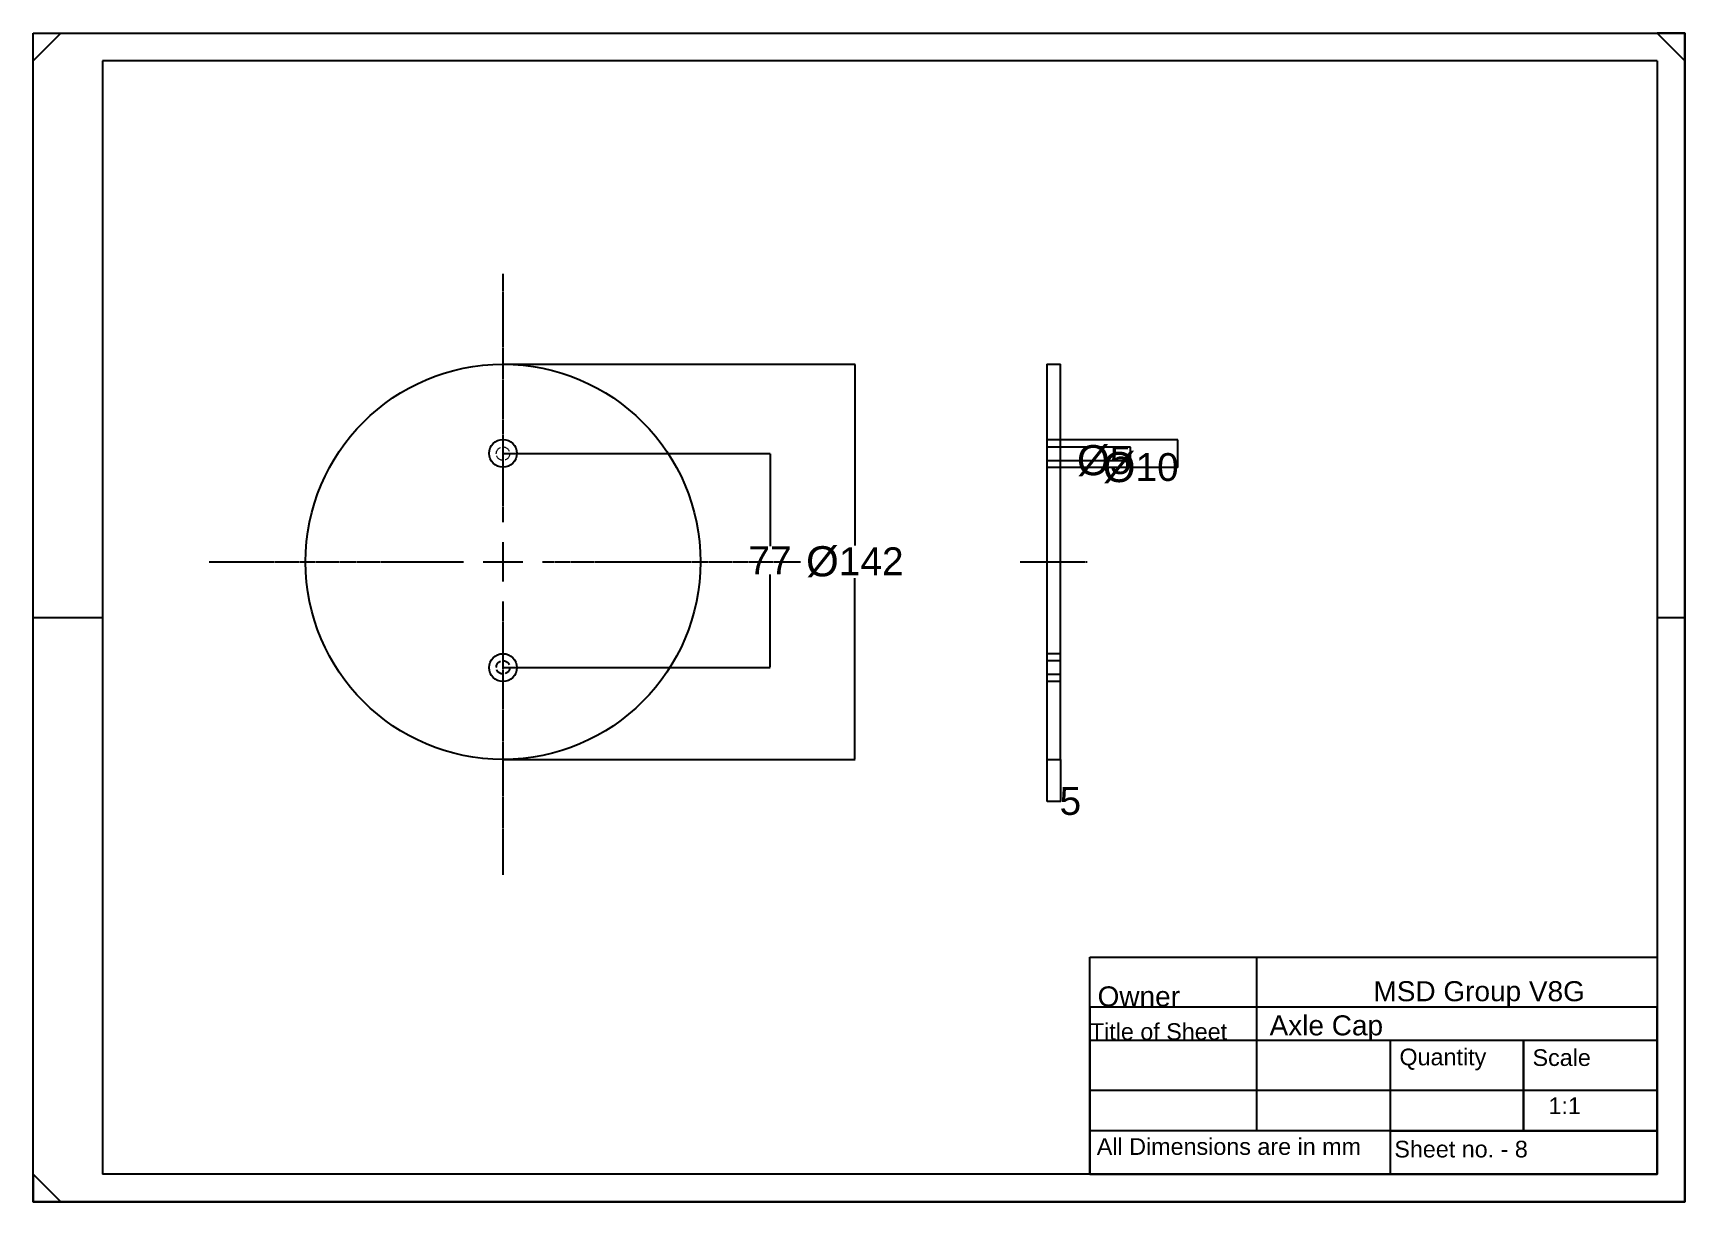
# Model space of a CAD drawing. Header units: inches. Extents: x -1655 to 7277, y -490 to 2343.
# Drawn here: x 4297 to 4891, y 328 to 748 of the extents above; entities that cross this region are included whole.
import ezdxf

# ---------------------------------------------------------------- set-up
doc = ezdxf.new("R2010")
doc.units = ezdxf.units.IN
doc.header["$MEASUREMENT"] = 0
doc.linetypes.add('AM_ISO02W050x2', pattern=[3.75, 3, -0.75])
doc.linetypes.add('CENTER2', pattern=[1.125, 0.75, -0.125, 0.125, -0.125])
doc.styles.get("Standard").update_dxf_attribs({"font": 'arial.ttf'})
doc.dimstyles.new('AM_ANSI', dxfattribs={"dimtxt": 10, "dimasz": 0.12, "dimexe": 0.1, "dimexo": 0.05, "dimgap": 0.06, "dimtad": 0, "dimtih": 1, "dimtoh": 1, "dimdec": 4, "dimzin": 7, "dimdsep": 46, "dimtxsty": 'Standard', "dimcen": 0, "dimclrd": 256, "dimclre": 256, "dimclrt": 256, "dimadec": 0, "dimazin": 2, "dimtp": 0.1, "dimtm": 0.1, "dimtfac": 0.71, "dimtdec": 4, "dimtofl": 0, "dimtmove": 0, "dimatfit": 3, "dimfxl": 1, "dimtolj": 1, "dimtzin": 7, "dimlwd": -1, "dimlwe": -1, "dimarcsym": 1})

msp = doc.modelspace()

# ---------------------------------------------------------------- texts
at = {"attachment_point": 1}
for s, width, heights, insert, char_height in [(' Owner', 50.617645, [0], (4677, 405.45048), 7.2), ('MSD Group V8G', 112.7393063, [0], (4779, 407.32169), 7.2), ('Title of Sheet', 54.7590919, [0], (4677, 392.20464), 6), ('Axle Cap', 138.9083223, [0], (4741.63309, 395.04666), 7.2), ('Quantity', 40.2640362, [0], (4788.33938, 383.09254), 6), ('Scale', 41.4144354, [0], (4836.19606, 382.86265), 6), ('\\pxi-3,l4,t4;1:1', 40.9471289, [0], (4835.93601, 365.57273), 6), ('All Dimensions are in mm', 115.8458807, [0], (4679.51143, 350.90837), 6), ('Sheet no. - 8', 87.2004007, [2.1729], (4786.49873, 349.98882), 6)]:
    msp.add_mtext_dynamic_manual_height_columns(s, width=width, gutter_width=15, heights=heights, dxfattribs=dict(at, insert=insert, char_height=char_height))

# ---------------------------------------------------------------- blocks, each defined once
blk = doc.blocks.new('*U141')
at = {"color": 0, "linetype": 'CENTER2', "transparency": 16777216}
for p, q in [((0, 14.2), (0, 103.5)), ((-105.62, 0), (-14.2, 0)), ((14.2, 0), (107, 0)), ((0, -112.5), (0, -14.2))]:
    blk.add_line(p, q, dxfattribs=at)
at = {"color": 0, "linetype": 'Continuous', "transparency": 16777216}
for p, q in [((0, -7.1), (0, 7.1)), ((-7.1, 0), (7.1, 0))]:
    blk.add_line(p, q, dxfattribs=at)
blk = doc.blocks.new('*U143')
at = {"color": 0, "linetype": 'CENTER2', "transparency": 16777216}
blk.add_line((-12, 0), (12, 0), dxfattribs=at)
blk = doc.blocks.new('*D144')
at = {"linetype": 'ByBlock', "transparency": 16777216}
for p, q in [((4466.05, 629), (4592.6, 629)), ((4592.5, 628.88), (4592.5, 563.89)), ((4592.5, 487.12), (4592.5, 552.11)), ((4466.05, 487), (4592.6, 487))]:
    blk.add_line(p, q, dxfattribs=at)
at = {"transparency": 16777216}
for points in [[(4592.48, 628.88), (4592.52, 628.88), (4592.5, 629)], [(4592.48, 487.12), (4592.52, 487.12), (4592.5, 487)]]:
    blk.add_solid(points, dxfattribs=at)
at = {"layer": 'Defpoints', "color": 0, "transparency": 16777216}
for p in [(4466, 629), (4466, 487), (4592.5, 487)]:
    blk.add_point(p, dxfattribs=at)
at = {"transparency": 16777216, "insert": (4592.5, 558), "char_height": 10, "attachment_point": 5}
blk.add_mtext('\\A1;{\\H1.08333x;\\C3;Ø\\H0.92308x;142}', dxfattribs=at)
blk = doc.blocks.new('*D145')
at = {"linetype": 'ByBlock', "transparency": 16777216}
for p, q in [((4466.05, 596.98), (4562.1, 596.98)), ((4562, 596.86), (4562, 563.59)), ((4562, 520.19), (4562, 553.47)), ((4466.05, 520.07), (4562.1, 520.07))]:
    blk.add_line(p, q, dxfattribs=at)
at = {"transparency": 16777216}
for points in [[(4561.98, 596.86), (4562.02, 596.86), (4562, 596.98)], [(4561.98, 520.19), (4562.02, 520.19), (4562, 520.07)]]:
    blk.add_solid(points, dxfattribs=at)
at = {"layer": 'Defpoints', "color": 0, "transparency": 16777216}
for p in [(4466, 596.98), (4466, 520.07), (4562, 520.07)]:
    blk.add_point(p, dxfattribs=at)
at = {"transparency": 16777216, "insert": (4562, 558.53), "char_height": 10, "attachment_point": 5}
blk.add_mtext('\\A1;{\\C3;77}', dxfattribs=at)
blk = doc.blocks.new('*D146')
at = {"linetype": 'ByBlock', "transparency": 16777216}
for p, q in [((4661.5, 486.95), (4661.5, 471.9)), ((4666.5, 486.95), (4666.5, 471.9)), ((4661.62, 472), (4666.38, 472)), ((4666.5, 472), (4666.62, 472))]:
    blk.add_line(p, q, dxfattribs=at)
at = {"transparency": 16777216}
for points in [[(4661.62, 472.02), (4661.62, 471.98), (4661.5, 472)], [(4666.38, 472.02), (4666.38, 471.98), (4666.5, 472)]]:
    blk.add_solid(points, dxfattribs=at)
at = {"layer": 'Defpoints', "color": 0, "transparency": 16777216}
for p in [(4661.5, 487), (4666.5, 487), (4666.5, 472)]:
    blk.add_point(p, dxfattribs=at)
at = {"transparency": 16777216, "insert": (4670, 472), "char_height": 10, "attachment_point": 5}
blk.add_mtext('\\A1;{\\C3;5}', dxfattribs=at)
blk = doc.blocks.new('*D147')
at = {"linetype": 'ByBlock', "transparency": 16777216}
for p, q in [((4666.55, 599.3), (4691.6, 599.3)), ((4666.55, 594.46), (4691.6, 594.46)), ((4691.5, 594.34), (4691.38, 594.34)), ((4691.5, 599.18), (4691.5, 594.58)), ((4691.5, 594.46), (4691.5, 594.34))]:
    blk.add_line(p, q, dxfattribs=at)
at = {"transparency": 16777216}
for points in [[(4691.48, 599.18), (4691.52, 599.18), (4691.5, 599.3)], [(4691.48, 594.58), (4691.52, 594.58), (4691.5, 594.46)]]:
    blk.add_solid(points, dxfattribs=at)
at = {"layer": 'Defpoints', "color": 0, "transparency": 16777216}
for p in [(4666.5, 599.3), (4666.5, 594.46), (4691.5, 594.46)]:
    blk.add_point(p, dxfattribs=at)
at = {"transparency": 16777216, "insert": (4682.14, 594.34), "char_height": 10, "attachment_point": 5}
blk.add_mtext('\\A1;{\\H1.08333x;\\C3;Ø\\H0.92308x;5}', dxfattribs=at)
blk = doc.blocks.new('*D148')
at = {"linetype": 'ByBlock', "transparency": 16777216}
for p, q in [((4661.55, 601.98), (4708.6, 601.98)), ((4708.5, 601.86), (4708.5, 592.1)), ((4661.55, 591.98), (4708.6, 591.98)), ((4708.5, 591.86), (4708.38, 591.86)), ((4708.5, 591.98), (4708.5, 591.86))]:
    blk.add_line(p, q, dxfattribs=at)
at = {"transparency": 16777216}
for points in [[(4708.48, 601.86), (4708.52, 601.86), (4708.5, 601.98)], [(4708.48, 592.1), (4708.52, 592.1), (4708.5, 591.98)]]:
    blk.add_solid(points, dxfattribs=at)
at = {"layer": 'Defpoints', "color": 0, "transparency": 16777216}
for p in [(4661.5, 601.98), (4661.5, 591.98), (4708.5, 591.98)]:
    blk.add_point(p, dxfattribs=at)
at = {"transparency": 16777216, "insert": (4695.31, 591.86), "char_height": 10, "attachment_point": 5}
blk.add_mtext('\\A1;{\\H1.08333x;\\C3;Ø\\H0.92308x;10}', dxfattribs=at)

# ---------------------------------------------------------------- dimensions: what is measured, and where the dimension line sits
for base, p1, p2, text, picture, middle in [((4592.5, 487), (4466, 629), (4466, 487), '{\\H1.08333x;\\C3;Ø\\H0.92308x;142}', '*D144', (4592.5, 558)), ((4708.5, 591.98213), (4661.5, 601.98337), (4661.5, 591.98213), '{\\H1.08333x;\\C3;Ø\\H0.92308x;10}', '*D148', (4695.30558, 591.86213)), ((4691.5, 594.46184), (4666.5, 599.29619), (4666.5, 594.46184), '{\\H1.08333x;\\C3;Ø\\H0.92308x;5}', '*D147', (4682.13573, 594.34184)), ((4562, 520.07224), (4466.00062, 596.98275), (4466.00062, 520.07224), '{\\C3;77}', '*D145', (4562, 558.52749))]:
    dim = msp.add_linear_dim(base=base, p1=p1, p2=p2, angle=90, text=text, dimstyle='AM_ANSI')
    dim.commit()
    dim.dimension.update_dxf_attribs({"geometry": picture, "text_midpoint": middle})
dim = msp.add_linear_dim(base=(4666.5, 472), p1=(4661.5, 487), p2=(4666.5, 487), text='{\\C3;5}', dimstyle='AM_ANSI')
dim.commit()
dim.dimension.update_dxf_attribs({"geometry": '*D146', "text_midpoint": (4669.99514, 472)})

# ---------------------------------------------------------------- linework, layer by layer
for p, q in [((4297, 738), (4307, 748)), ((4891, 738), (4881, 748)), ((4661.5, 629), (4666.5, 629)), ((4661.5, 629), (4661.5, 487)), ((4666.5, 487), (4666.5, 629)), ((4466, 601.98337), (4466.00125, 601.98337)), ((4661.5, 601.98337), (4666.5, 601.98337)), ((4466, 599.29619), (4466.00125, 599.29619)), ((4466, 594.46184), (4466.00125, 594.46184)), ((4661.5, 599.29619), (4666.5, 599.29619)), ((4661.5, 594.46184), (4666.5, 594.46184)), ((4466, 591.98213), (4466.00125, 591.98213)), ((4661.5, 591.98213), (4666.5, 591.98213)), ((4297, 538), (4322, 538)), ((4881, 538), (4891, 538)), ((4466.00125, 525.00125), (4466.00062, 525.00125)), ((4666.5, 525.00125), (4661.5, 525.00125)), ((4466, 522.48941), (4466.00125, 522.48941)), ((4466, 517.65506), (4466.00125, 517.65506)), ((4661.5, 522.48941), (4666.5, 522.48941)), ((4661.5, 517.65506), (4666.5, 517.65506)), ((4666.5, 515), (4661.5, 515)), ((4661.5, 487), (4666.5, 487)), ((4661.5, 487), (4666.5, 487)), ((4785, 353.6), (4785, 338)), ((4297, 338), (4307, 328))]:
    msp.add_line(p, q)
for points in [[(4297, 748), (4891, 748), (4891, 328), (4297, 328)], [(4677, 416), (4881, 416), (4881, 338), (4677, 338)], [(4677, 338), (4881, 338), (4881, 398), (4677, 398)], [(4677, 338), (4881, 338), (4881, 386), (4677, 386)], [(4833, 386), (4785, 386), (4785, 353.6), (4833, 353.6)], [(4881, 386), (4833, 386), (4833, 353.6), (4881, 353.6)], [(4677, 338), (4881, 338), (4881, 368), (4677, 368)], [(4677, 338), (4881, 338), (4881, 353.6), (4677, 353.6)]]:
    msp.add_lwpolyline(points, close=True)
for points in [[(4881, 328), (4891, 328), (4891, 748), (4881, 748)], [(4322, 738), (4322, 338)], [(4881, 738), (4322, 738)], [(4881, 738), (4881, 338)], [(4737, 353.6), (4737, 416), (4881, 416), (4881, 338), (4737, 338)], [(4297, 338), (4297, 328), (4891, 328), (4891, 338)], [(4881, 338), (4322, 338)]]:
    msp.add_lwpolyline(points)
for centre, radius in [((4466, 558), 71), ((4466.00062, 596.98275), 5.00062), ((4466.00062, 520.00062), 5.00062)]:
    msp.add_circle(centre, radius)
at = {"linetype": 'AM_ISO02W050x2', "lineweight": 15}
msp.add_circle((4466.00062, 596.87901), 2.41717, dxfattribs=at)
at = {"linetype": 'AM_ISO02W050x2'}
msp.add_circle((4466.00062, 520.07224), 2.41717, dxfattribs=at)

# ---------------------------------------------------------------- block references
at = {"linetype": 'CENTER2'}
for name, p in [('*U141', (4466, 558)), ('*U143', (4664, 558))]:
    msp.add_blockref(name, p, dxfattribs=at)

msp.set_redraw_order([(e.dxf.handle, doc.entitydb.next_handle()) for e in msp.query("TEXT MTEXT ATTDEF DIMENSION ARC_DIMENSION")])  # texts and dimensions are drawn at this point

doc.saveas('drawing.dxf')
